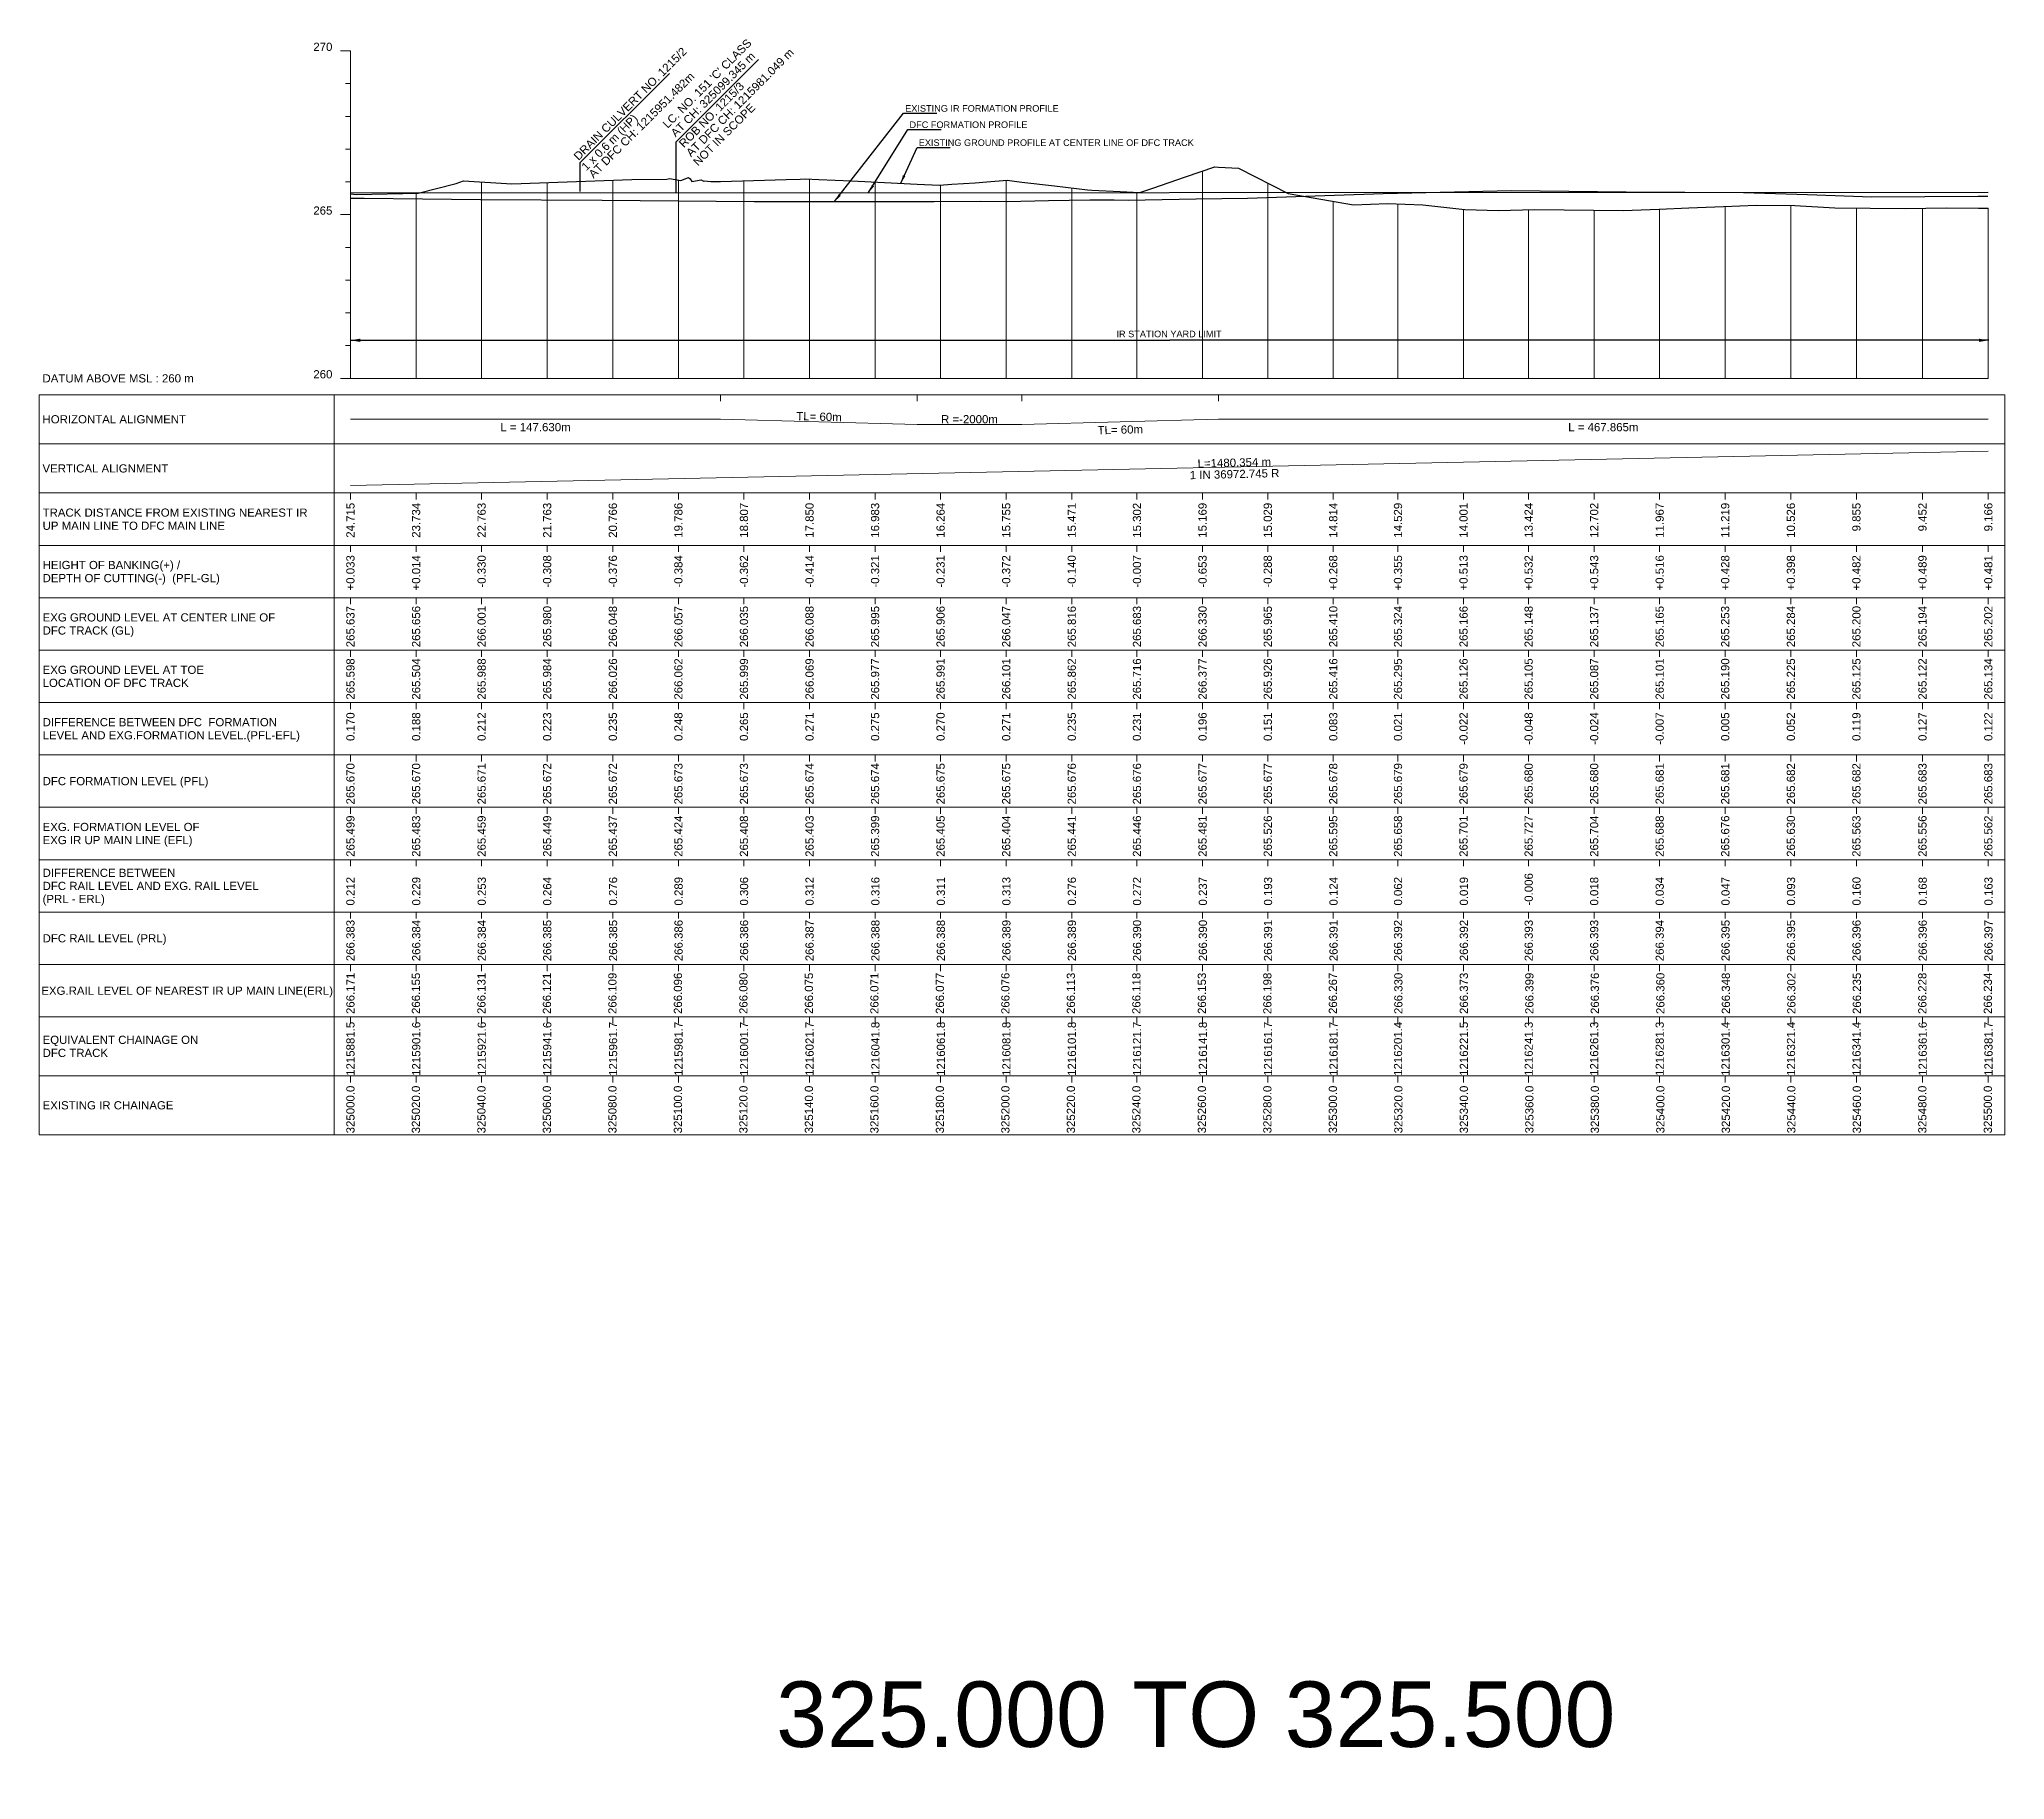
# Model space of a CAD drawing. Header units: metres. Extents: x 2905 to 23505, y -2719 to -1879.
# Drawn here: x 11905 to 12505, y -2428 to -1896 of the extents above; entities that cross this region are included whole.
import ezdxf
from ezdxf.enums import TextEntityAlignment as Align

# ---------------------------------------------------------------- set-up
doc = ezdxf.new("R2010")
doc.units = ezdxf.units.M
doc.header["$MEASUREMENT"] = 0
for name, color, linetype, lineweight in [('LS CUT FILL', 10, 'Continuous', 0), ('LS DATUM', 7, 'Continuous', 0), ('LS DATUM X', 7, 'Continuous', 0), ('LS DATUM Y', 7, 'Continuous', 0), ('LS DIFF. EXG.RL & PRO. RL', 10, 'Continuous', 0), ('LS DIFF. PFL & EFL', 10, 'Continuous', 0), ('LS EXG FL', 7, 'Continuous', 0), ('LS EXG GL', 7, 'Continuous', 0), ('LS EXG GL AT PRO TOE', 7, 'Continuous', 0), ('LS EXG IR CH', 7, 'Continuous', 0), ('LS EXG RL', 7, 'Continuous', 0), ('LS EXG. FL', 7, 'Continuous', 0), ('LS EXG. GL', 7, 'Continuous', 0), ('LS EXG. GL AT PRO. TOE', 7, 'Continuous', 0), ('LS EXG. IR CH', 7, 'Continuous', 0), ('LS EXG. RL', 7, 'Continuous', 0), ('LS FRAME', 7, 'Continuous', 0), ('LS HORIZONTAL ALIGNMENT', 10, 'Continuous', 0), ('LS PFL-EFL', 10, 'Continuous', 0), ('LS PRL-ERL', 10, 'Continuous', 0), ('LS PRO FL', 10, 'Continuous', 0), ('LS PRO. CUT & FILL', 10, 'Continuous', 0), ('LS PRO. DFCC CH', 10, 'Continuous', 0), ('LS PRO. FL', 10, 'Continuous', 0), ('LS PRO. RL', 10, 'Continuous', 0), ('LS PROFILE EXG FL', 7, 'Continuous', 25), ('LS PROFILE EXG GL', 7, 'Continuous', 30), ('LS PROFILE PRO FL', 1, 'Continuous', 30), ('LS TICKS', 7, 'Continuous', 0), ('LS TRACK CENTER', 10, 'Continuous', 0), ("LS TRACK CENTER's", 10, 'Continuous', 0), ('LS VERTICAL ALIGNMENT', 10, 'Continuous', 0), ('Profile Grid', 7, 'Continuous', 0)]:
    doc.layers.add(name, color=color, linetype=linetype, lineweight=lineweight)
for name, color, linetype in [('LS DRAIN CULVERT', 10, 'Continuous'), ("LS LC'S", 7, 'Continuous'), ('ref text', 3, 'Continuous'), ('STATION YARD LIMIT IN LS', 7, 'Continuous')]:
    doc.layers.add(name, color=color, linetype=linetype)
doc.styles.get("Standard").update_dxf_attribs({"font": 'arial.ttf'})
doc.styles.add('Style-Arial', font='arial.ttf')
doc.styles.add('StyleArial', font='arial.ttf')
doc.dimstyles.get("Standard").update_dxf_attribs({"dimtxt": 5, "dimasz": 0.18, "dimexe": 0.18, "dimexo": 0.0625, "dimgap": 0.09, "dimtad": 0, "dimtih": 1, "dimtoh": 1, "dimdec": 4, "dimzin": 0, "dimdsep": 46, "dimtxsty": 'Standard', "dimcen": 0.09, "dimadec": 0, "dimazin": 0, "dimtfac": 1, "dimtdec": 4, "dimtofl": 0, "dimtmove": 0, "dimatfit": 3, "dimfxl": 1, "dimtolj": 1, "dimtzin": 0, "dimarcsym": 0})

msp = doc.modelspace()

# ---------------------------------------------------------------- texts
at = {"layer": 'LS CUT FILL', "lineweight": 0, "style": 'Style-Arial'}
for s, p in [('+0.033', (12000, -2054)), ('+0.014', (12020.06, -2054)), ('-0.330', (12040.06, -2054)), ('-0.308', (12060.08, -2054)), ('-0.376', (12080.13, -2054)), ('-0.384', (12100.15, -2054)), ('-0.362', (12120.17, -2054)), ('-0.414', (12140.19, -2054)), ('-0.321', (12160.21, -2054)), ('-0.231', (12180.21, -2054)), ('-0.372', (12200.25, -2054)), ('-0.140', (12220.26, -2054)), ('-0.007', (12240.18, -2054)), ('-0.653', (12260.2, -2054)), ('-0.288', (12280.12, -2054)), ('+0.268', (12300.12, -2054)), ('+0.355', (12319.89, -2054)), ('+0.513', (12339.9, -2054)), ('+0.532', (12359.78, -2054)), ('+0.543', (12379.79, -2054)), ('+0.516', (12399.79, -2054)), ('+0.428', (12419.8, -2054)), ('+0.398', (12439.86, -2054)), ('+0.482', (12459.87, -2054)), ('+0.489', (12480.04, -2054)), ('+0.481', (12500.15, -2054))]:
    msp.add_text(s, height=2.5, rotation=90, dxfattribs=at).set_placement(p, align=Align.MIDDLE_RIGHT)
at = {"layer": 'LS DATUM', "color": 7, "style": 'StyleArial'}
msp.add_text('DATUM ABOVE MSL : 260 m', height=2.5, rotation=0.00003, dxfattribs=at).set_placement((11905.97, -2000), align=Align.MIDDLE_LEFT)
at = {"layer": 'LS DATUM Y', "color": 7, "lineweight": 0, "style": 'Style-Arial'}
for s, p in [('270', (11994.5, -1900)), ('270', (11994.5, -1900)), ('265', (11994.5, -1950)), ('260', (11994.5, -2000))]:
    msp.add_text(s, height=2.5, dxfattribs=at).set_placement(p, align=Align.RIGHT)
at = {"layer": 'LS DIFF. EXG.RL & PRO. RL', "color": 10, "style": 'StyleArial'}
for s, p in [('DIFFERENCE BETWEEN ', (11906, -2151)), ('DFC RAIL LEVEL AND EXG. RAIL LEVEL ', (11906, -2155)), ('(PRL - ERL)', (11906, -2159))]:
    msp.add_text(s, height=2.5, rotation=0.00003, dxfattribs=at).set_placement(p, align=Align.MIDDLE_LEFT)
at = {"layer": 'LS DIFF. PFL & EFL', "color": 10, "style": 'StyleArial'}
for s, p in [('DIFFERENCE BETWEEN DFC  FORMATION ', (11906, -2105)), ('LEVEL AND EXG.FORMATION LEVEL.(PFL-EFL)', (11906, -2109))]:
    msp.add_text(s, height=2.5, rotation=0.00003, dxfattribs=at).set_placement(p, align=Align.MIDDLE_LEFT)
at = {"layer": 'LS DRAIN CULVERT'}
for s, p in [('DRAIN CULVERT NO. 1215/2', (12069.69, -1933.62)), ('AT DFC CH: 1215951.482m', (12074.25, -1939.05)), ('1 x 0.6 m (HP)', (12072.05, -1936.76))]:
    msp.add_text(s, height=2.5, rotation=44.95988, dxfattribs=at).set_placement(p)
at = {"layer": 'LS EXG FL', "style": 'StyleArial'}
for s, p in [('EXG. FORMATION LEVEL OF', (11906, -2137)), ('EXG IR UP MAIN LINE (EFL)', (11906, -2141))]:
    msp.add_text(s, height=2.5, rotation=0.00003, dxfattribs=at).set_placement(p, align=Align.MIDDLE_LEFT)
at = {"layer": 'LS EXG GL', "lineweight": 0, "style": 'Style-Arial'}
for s, p in [('265.637', (12000, -2069.5)), ('265.656', (12020.06, -2069.5)), ('266.001', (12040.06, -2069.5)), ('265.980', (12060.08, -2069.5)), ('266.048', (12080.13, -2069.5)), ('266.057', (12100.15, -2069.5)), ('266.035', (12120.17, -2069.5)), ('266.088', (12140.19, -2069.5)), ('265.995', (12160.21, -2069.5)), ('265.906', (12180.21, -2069.5)), ('266.047', (12200.25, -2069.5)), ('265.816', (12220.26, -2069.5)), ('265.683', (12240.18, -2069.5)), ('266.330', (12260.2, -2069.5)), ('265.965', (12280.12, -2069.5)), ('265.410', (12300.12, -2069.5)), ('265.324', (12319.89, -2069.5)), ('265.166', (12339.9, -2069.5)), ('265.148', (12359.78, -2069.5)), ('265.137', (12379.79, -2069.5)), ('265.165', (12399.79, -2069.5)), ('265.253', (12419.8, -2069.5)), ('265.284', (12439.86, -2069.5)), ('265.200', (12459.87, -2069.5)), ('265.194', (12480.04, -2069.5)), ('265.202', (12500.15, -2069.5))]:
    msp.add_text(s, height=2.5, rotation=90, dxfattribs=at).set_placement(p, align=Align.MIDDLE_RIGHT)
at = {"layer": 'LS EXG GL AT PRO TOE', "color": 7, "style": 'StyleArial'}
for s, p in [('EXG GROUND LEVEL AT TOE', (11906, -2089)), ('LOCATION OF DFC TRACK', (11906, -2093))]:
    msp.add_text(s, height=2.5, rotation=0.00003, dxfattribs=at).set_placement(p, align=Align.MIDDLE_LEFT)
at = {"layer": 'LS EXG IR CH', "style": 'Style-Arial'}
for s, p in [('325000.0', (12000, -2216)), ('325020.0', (12020, -2216)), ('325040.0', (12040, -2216)), ('325060.0', (12060, -2216)), ('325080.0', (12080, -2216)), ('325100.0', (12100, -2216)), ('325120.0', (12120, -2216)), ('325140.0', (12140, -2216)), ('325160.0', (12160, -2216)), ('325180.0', (12180, -2216)), ('325200.0', (12200, -2216)), ('325220.0', (12220, -2216)), ('325240.0', (12240, -2216)), ('325260.0', (12260, -2216)), ('325280.0', (12280, -2216)), ('325300.0', (12300, -2216)), ('325320.0', (12320, -2216)), ('325340.0', (12340, -2216)), ('325360.0', (12360, -2216)), ('325380.0', (12380, -2216)), ('325400.0', (12400, -2216)), ('325420.0', (12420, -2216)), ('325440.0', (12440, -2216)), ('325460.0', (12460, -2216)), ('325480.0', (12480, -2216)), ('325500.0', (12500, -2216))]:
    msp.add_text(s, height=2.5, rotation=90, dxfattribs=at).set_placement(p, align=Align.MIDDLE_RIGHT)
at = {"layer": 'LS EXG RL', "style": 'Style-Arial'}
for s, p in [('266.171', (12000, -2181.5)), ('266.155', (12020, -2181.5)), ('266.131', (12040, -2181.5)), ('266.121', (12060, -2181.5)), ('266.109', (12080, -2181.5)), ('266.096', (12100, -2181.5)), ('266.080', (12120, -2181.5)), ('266.075', (12140, -2181.5)), ('266.071', (12160, -2181.5)), ('266.077', (12180, -2181.5)), ('266.076', (12200, -2181.5)), ('266.113', (12220, -2181.5)), ('266.118', (12240, -2181.5)), ('266.153', (12260, -2181.5)), ('266.198', (12280, -2181.5)), ('266.267', (12300, -2181.5)), ('266.330', (12320, -2181.5)), ('266.373', (12340, -2181.5)), ('266.399', (12360, -2181.5)), ('266.376', (12380, -2181.5)), ('266.360', (12400, -2181.5)), ('266.348', (12420, -2181.5)), ('266.302', (12440, -2181.5)), ('266.235', (12460, -2181.5)), ('266.228', (12480, -2181.5)), ('266.234', (12500, -2181.5))]:
    msp.add_text(s, height=2.5, rotation=90, dxfattribs=at).set_placement(p, align=Align.MIDDLE_RIGHT)
at = {"layer": 'LS EXG. FL'}
for s, p in [('265.499', (12000, -2133.5)), ('265.483', (12020.06, -2133.5)), ('265.459', (12040.06, -2133.5)), ('265.449', (12060.08, -2133.5)), ('265.437', (12080.13, -2133.5)), ('265.424', (12100.15, -2133.5)), ('265.408', (12120.17, -2133.5)), ('265.403', (12140.19, -2133.5)), ('265.399', (12160.21, -2133.5)), ('265.405', (12180.21, -2133.5)), ('265.404', (12200.25, -2133.5)), ('265.441', (12220.26, -2133.5)), ('265.446', (12240.18, -2133.5)), ('265.481', (12260.2, -2133.5)), ('265.526', (12280.12, -2133.5)), ('265.595', (12300.12, -2133.5)), ('265.658', (12319.89, -2133.5)), ('265.701', (12339.9, -2133.5)), ('265.727', (12359.78, -2133.5)), ('265.704', (12379.79, -2133.5)), ('265.688', (12399.79, -2133.5)), ('265.676', (12419.8, -2133.5)), ('265.630', (12439.86, -2133.5)), ('265.563', (12459.87, -2133.5)), ('265.556', (12480.04, -2133.5)), ('265.562', (12500.15, -2133.5))]:
    msp.add_text(s, height=2.5, rotation=90, dxfattribs=at).set_placement(p, align=Align.MIDDLE_RIGHT)
at = {"layer": 'LS EXG. GL', "color": 7, "style": 'StyleArial'}
for s, p in [('EXG GROUND LEVEL AT CENTER LINE OF ', (11906, -2073)), ('DFC TRACK (GL)', (11906, -2077))]:
    msp.add_text(s, height=2.5, rotation=0.00003, dxfattribs=at).set_placement(p, align=Align.MIDDLE_LEFT)
at = {"layer": 'LS EXG. GL AT PRO. TOE'}
for s, p in [('265.598', (12000, -2085.5)), ('265.504', (12020.06, -2085.5)), ('265.988', (12040.06, -2085.5)), ('265.984', (12060.08, -2085.5)), ('266.026', (12080.13, -2085.5)), ('266.062', (12100.15, -2085.5)), ('265.999', (12120.17, -2085.5)), ('266.069', (12140.19, -2085.5)), ('265.977', (12160.21, -2085.5)), ('265.991', (12180.21, -2085.5)), ('266.101', (12200.25, -2085.5)), ('265.862', (12220.26, -2085.5)), ('265.716', (12240.18, -2085.5)), ('266.377', (12260.2, -2085.5)), ('265.926', (12280.12, -2085.5)), ('265.416', (12300.12, -2085.5)), ('265.295', (12319.89, -2085.5)), ('265.126', (12339.9, -2085.5)), ('265.105', (12359.78, -2085.5)), ('265.087', (12379.79, -2085.5)), ('265.101', (12399.79, -2085.5)), ('265.190', (12419.8, -2085.5)), ('265.225', (12439.86, -2085.5)), ('265.125', (12459.87, -2085.5)), ('265.122', (12480.04, -2085.5)), ('265.134', (12500.15, -2085.5))]:
    msp.add_text(s, height=2.5, rotation=90, dxfattribs=at).set_placement(p, align=Align.MIDDLE_RIGHT)
at = {"layer": 'LS EXG. IR CH', "style": 'StyleArial'}
msp.add_text('EXISTING IR CHAINAGE', height=2.5, rotation=0.00003, dxfattribs=at).set_placement((11906, -2222), align=Align.MIDDLE_LEFT)
at = {"layer": 'LS EXG. RL', "style": 'StyleArial'}
msp.add_text('EXG.RAIL LEVEL OF NEAREST IR UP MAIN LINE(ERL)', height=2.5, rotation=0.00003, dxfattribs=at).set_placement((11905.61, -2187), align=Align.MIDDLE_LEFT)
at = {"layer": 'LS HORIZONTAL ALIGNMENT', "style": 'StyleArial'}
msp.add_text('HORIZONTAL ALIGNMENT', height=2.5, rotation=0.00003, dxfattribs=at).set_placement((11905.97, -2012.5), align=Align.MIDDLE_LEFT)
at = {"layer": 'LS HORIZONTAL ALIGNMENT', "lineweight": 0, "char_height": 2.5, "attachment_point": 5, "line_spacing_factor": 0.6, "style": 'Style-Arial'}
for insert, rotation in [((12143.09, -2011.7), 358.49633), ((12235.08, -2015.7), 1.50367)]:
    msp.add_mtext('TL= 60m', dxfattribs=dict(at, insert=insert, rotation=rotation))
for s, insert in [('L = 147.630m', (12056.52, -2014.92)), ('R =-2000m', (12189.03, -2012.49)), ('L = 467.865m', (12382.59, -2014.92))]:
    msp.add_mtext(s, dxfattribs=dict(at, insert=insert))
at = {"layer": "LS LC'S", "lineweight": 13, "style": 'Style-Arial'}
for s, p in [("LC. NO. 151 'C' CLASS", (12096.87, -1923.83)), ('AT CH: 325099.345 m', (12099.32, -1926.49))]:
    msp.add_text(s, height=2.5, rotation=45.13301, dxfattribs=at).set_placement(p)
at = {"layer": "LS LC'S", "color": 10, "lineweight": 13, "style": 'Style-Arial'}
for s, p in [('AT DFC CH: 1215981.049 m', (12104.01, -1932.52)), ('ROB NO. 1215/3', (12101.83, -1929.74))]:
    msp.add_text(s, height=2.5, rotation=45.13301, dxfattribs=at).set_placement(p)
at = {"layer": "LS LC'S", "color": 5, "lineweight": 13, "style": 'Style-Arial'}
msp.add_text('NOT IN SCOPE', height=2.5, rotation=45.13301, dxfattribs=at).set_placement((12106.18, -1935.31))
at = {"layer": 'LS PFL-EFL'}
for s, p in [('0.170', (12000, -2102)), ('0.188', (12020.06, -2102)), ('0.212', (12040.06, -2102)), ('0.223', (12060.08, -2102)), ('0.235', (12080.13, -2102)), ('0.248', (12100.15, -2102)), ('0.265', (12120.17, -2102)), ('0.271', (12140.19, -2102)), ('0.275', (12160.21, -2102)), ('0.270', (12180.21, -2102)), ('0.271', (12200.25, -2102)), ('0.235', (12220.26, -2102)), ('0.231', (12240.18, -2102)), ('0.196', (12260.2, -2102)), ('0.151', (12280.12, -2102)), ('0.083', (12300.12, -2102)), ('0.021', (12319.89, -2102)), ('-0.022', (12339.9, -2102)), ('-0.048', (12359.78, -2102)), ('-0.024', (12379.79, -2102)), ('-0.007', (12399.79, -2102)), ('0.005', (12419.8, -2102)), ('0.052', (12439.86, -2102)), ('0.119', (12459.87, -2102)), ('0.127', (12480.04, -2102)), ('0.122', (12500.15, -2102))]:
    msp.add_text(s, height=2.5, rotation=90, dxfattribs=at).set_placement(p, align=Align.MIDDLE_RIGHT)
at = {"layer": 'LS PRL-ERL'}
for s, p in [('0.212', (12001.25, -2161)), ('0.229', (12021.35, -2161)), ('0.253', (12041.35, -2161)), ('0.264', (12061.35, -2161)), ('0.276', (12081.45, -2161)), ('0.289', (12101.45, -2161)), ('0.306', (12121.45, -2161)), ('0.312', (12141.45, -2161)), ('0.316', (12161.55, -2161)), ('0.311', (12181.55, -2161)), ('0.313', (12201.55, -2161)), ('0.276', (12221.55, -2161)), ('0.272', (12241.45, -2161)), ('0.237', (12261.55, -2161)), ('0.193', (12281.45, -2161)), ('0.124', (12301.45, -2161)), ('0.062', (12321.15, -2161)), ('0.019', (12341.25, -2161)), ('-0.006', (12361.05, -2161)), ('0.018', (12381.05, -2161)), ('0.034', (12401.05, -2161)), ('0.047', (12421.15, -2161)), ('0.093', (12441.15, -2161)), ('0.160', (12461.15, -2161)), ('0.168', (12481.35, -2161)), ('0.163', (12501.45, -2161))]:
    msp.add_text(s, height=2.5, rotation=90, dxfattribs=at).set_placement(p)
at = {"layer": 'LS PRO FL', "lineweight": 0, "style": 'Style-Arial'}
for s, p in [('265.670', (12000, -2117.5)), ('265.670', (12020.06, -2117.5)), ('265.671', (12040.06, -2117.5)), ('265.672', (12060.08, -2117.5)), ('265.672', (12080.13, -2117.5)), ('265.673', (12100.15, -2117.5)), ('265.673', (12120.17, -2117.5)), ('265.674', (12140.19, -2117.5)), ('265.674', (12160.21, -2117.5)), ('265.675', (12180.21, -2117.5)), ('265.675', (12200.25, -2117.5)), ('265.676', (12220.26, -2117.5)), ('265.676', (12240.18, -2117.5)), ('265.677', (12260.2, -2117.5)), ('265.677', (12280.12, -2117.5)), ('265.678', (12300.12, -2117.5)), ('265.679', (12319.89, -2117.5)), ('265.679', (12339.9, -2117.5)), ('265.680', (12359.78, -2117.5)), ('265.680', (12379.79, -2117.5)), ('265.681', (12399.79, -2117.5)), ('265.681', (12419.8, -2117.5)), ('265.682', (12439.86, -2117.5)), ('265.682', (12459.87, -2117.5)), ('265.683', (12480.04, -2117.5)), ('265.683', (12500.15, -2117.5))]:
    msp.add_text(s, height=2.5, rotation=90, dxfattribs=at).set_placement(p, align=Align.MIDDLE_RIGHT)
at = {"layer": 'LS PRO. CUT & FILL', "color": 10, "style": 'StyleArial'}
for s, p in [('HEIGHT OF BANKING(+) /', (11906, -2057)), ('DEPTH OF CUTTING(-)  (PFL-GL)', (11906, -2061))]:
    msp.add_text(s, height=2.5, rotation=0.00003, dxfattribs=at).set_placement(p, align=Align.MIDDLE_LEFT)
at = {"layer": 'LS PRO. DFCC CH', "color": 10, "style": 'Style-Arial'}
for s, p in [('EQUIVALENT CHAINAGE ON ', (11906, -2202)), ('DFC TRACK', (11906, -2206))]:
    msp.add_text(s, height=2.5, rotation=0.00003, dxfattribs=at).set_placement(p, align=Align.MIDDLE_LEFT)
at = {"layer": 'LS PRO. FL', "color": 10, "style": 'StyleArial'}
msp.add_text('DFC FORMATION LEVEL (PFL) ', height=2.5, rotation=0.00003, dxfattribs=at).set_placement((11906, -2123), align=Align.MIDDLE_LEFT)
at = {"layer": 'LS PRO. RL'}
for s, p in [('266.383', (12001.25, -2178)), ('266.384', (12021.35, -2178)), ('266.384', (12041.35, -2178)), ('266.385', (12061.35, -2178)), ('266.385', (12081.45, -2178)), ('266.386', (12101.45, -2178)), ('266.386', (12121.45, -2178)), ('266.387', (12141.45, -2178)), ('266.388', (12161.55, -2178)), ('266.388', (12181.55, -2178)), ('266.389', (12201.55, -2178)), ('266.389', (12221.55, -2178)), ('266.390', (12241.45, -2178)), ('266.390', (12261.55, -2178)), ('266.391', (12281.45, -2178)), ('266.391', (12301.45, -2178)), ('266.392', (12321.15, -2178)), ('266.392', (12341.25, -2178)), ('266.393', (12361.05, -2178)), ('266.393', (12381.05, -2178)), ('266.394', (12401.05, -2178)), ('266.395', (12421.15, -2178)), ('266.395', (12441.15, -2178)), ('266.396', (12461.15, -2178)), ('266.396', (12481.35, -2178)), ('266.397', (12501.45, -2178)), ('1215881.5', (12001.25, -2213)), ('1215901.6', (12021.35, -2213)), ('1215921.6', (12041.35, -2213)), ('1215941.6', (12061.35, -2213)), ('1215961.7', (12081.45, -2213)), ('1215981.7', (12101.45, -2213)), ('1216001.7', (12121.45, -2213)), ('1216021.7', (12141.45, -2213)), ('1216041.8', (12161.55, -2213)), ('1216061.8', (12181.55, -2213)), ('1216081.8', (12201.55, -2213)), ('1216101.8', (12221.55, -2213)), ('1216121.7', (12241.45, -2213)), ('1216141.8', (12261.55, -2213)), ('1216161.7', (12281.45, -2213)), ('1216181.7', (12301.45, -2213)), ('1216201.4', (12321.15, -2213)), ('1216221.5', (12341.25, -2213)), ('1216241.3', (12361.05, -2213)), ('1216261.3', (12381.05, -2213)), ('1216281.3', (12401.05, -2213)), ('1216301.4', (12421.15, -2213)), ('1216321.4', (12441.15, -2213)), ('1216341.4', (12461.15, -2213)), ('1216361.6', (12481.35, -2213)), ('1216381.7', (12501.45, -2213))]:
    msp.add_text(s, height=2.5, rotation=90, dxfattribs=at).set_placement(p)
at = {"layer": 'LS PRO. RL', "color": 10, "style": 'StyleArial'}
msp.add_text('DFC RAIL LEVEL (PRL)', height=2.5, rotation=0.00003, dxfattribs=at).set_placement((11906, -2171), align=Align.MIDDLE_LEFT)
at = {"layer": 'LS PROFILE EXG FL', "color": 7, "linetype": 'Continuous', "lineweight": 0, "style": 'Style-Arial'}
msp.add_text('EXISTING IR FORMATION PROFILE', height=2, dxfattribs=at).set_placement((12169.4, -1918.56))
at = {"layer": 'LS PROFILE EXG GL', "color": 7, "lineweight": 0, "style": 'Style-Arial'}
msp.add_text('EXISTING GROUND PROFILE AT CENTER LINE OF DFC TRACK', height=2, dxfattribs=at).set_placement((12173.55, -1929.02, 0))
at = {"layer": 'LS PROFILE PRO FL', "style": 'Style-Arial'}
msp.add_text(' DFC FORMATION PROFILE', height=2, dxfattribs=at).set_placement((12169.95, -1923.54, 0))
at = {"layer": 'LS TRACK CENTER'}
for s, p in [('24.715', (12000, -2038)), ('23.734', (12020.06, -2038)), ('22.763', (12040.06, -2038)), ('21.763', (12060.08, -2038)), ('20.766', (12080.13, -2038)), ('19.786', (12100.15, -2038)), ('18.807', (12120.17, -2038)), ('17.850', (12140.19, -2038)), ('16.983', (12160.21, -2038)), ('16.264', (12180.21, -2038)), ('15.755', (12200.25, -2038)), ('15.471', (12220.26, -2038)), ('15.302', (12240.18, -2038)), ('15.169', (12260.2, -2038)), ('15.029', (12280.12, -2038)), ('14.814', (12300.12, -2038)), ('14.529', (12319.89, -2038)), ('14.001', (12339.9, -2038)), ('13.424', (12359.78, -2038)), ('12.702', (12379.79, -2038)), ('11.967', (12399.79, -2038)), ('11.219', (12419.8, -2038)), ('10.526', (12439.86, -2038)), ('9.855', (12459.87, -2038)), ('9.452', (12480.04, -2038)), ('9.166', (12500.15, -2038))]:
    msp.add_text(s, height=2.5, rotation=90, dxfattribs=at).set_placement(p, align=Align.MIDDLE_RIGHT)
at = {"layer": "LS TRACK CENTER's", "color": 10, "style": 'StyleArial'}
for s, p in [('TRACK DISTANCE FROM EXISTING NEAREST IR ', (11906, -2041)), ('UP MAIN LINE TO DFC MAIN LINE', (11906, -2045))]:
    msp.add_text(s, height=2.5, rotation=0.00003, dxfattribs=at).set_placement(p, align=Align.MIDDLE_LEFT)
at = {"layer": 'LS VERTICAL ALIGNMENT', "style": 'StyleArial'}
msp.add_text('VERTICAL ALIGNMENT', height=2.5, rotation=0.00003, dxfattribs=at).set_placement((11905.97, -2027.5), align=Align.MIDDLE_LEFT)
at = {"layer": 'LS VERTICAL ALIGNMENT', "lineweight": 0, "insert": (12269.94, -2027.5), "char_height": 2.5, "attachment_point": 5, "rotation": 1.36173, "line_spacing_factor": 0.84, "style": 'Style-Arial'}
msp.add_mtext('L=1480.354 m\\P1 IN 36972.745 R', dxfattribs=at)
at = {"layer": 'ref text', "color": 3, "insert": (12130, -2418.23), "char_height": 20, "width": 256.3165, "attachment_point": 7, "bg_fill": 3, "box_fill_scale": 1.5, "bg_fill_color": 256, "bg_fill_transparency": 0}
msp.add_mtext('325.000 TO 325.500', dxfattribs=at)
at = {"layer": 'STATION YARD LIMIT IN LS', "lineweight": 15, "insert": (12249.99, -1986.46), "char_height": 2, "width": 33.6298, "attachment_point": 5, "rotation": 0.00003, "line_spacing_factor": 0.84, "style": 'Style-Arial'}
msp.add_mtext('IR STATION YARD LIMIT', dxfattribs=at)

# ---------------------------------------------------------------- linework, layer by layer
at = {"layer": 'LS DATUM X', "color": 7, "linetype": 'Continuous', "lineweight": 0}
msp.add_line((12000, -2000), (12500.15, -2000), dxfattribs=at)
at = {"layer": 'LS DATUM Y', "color": 7, "linetype": 'Continuous', "lineweight": 0}
for p, q in [((11997, -1900), (12000, -1900)), ((11997, -1900), (12000, -1900)), ((12000, -2000), (12000, -1900)), ((11998.5, -1910), (12000, -1910)), ((11998.5, -1920), (12000, -1920)), ((11998.5, -1930), (12000, -1930)), ((11998.5, -1940), (12000, -1940)), ((11997, -1950), (12000, -1950)), ((11998.5, -1960), (12000, -1960)), ((11998.5, -1970), (12000, -1970)), ((11998.5, -1980), (12000, -1980)), ((11998.5, -1990), (12000, -1990)), ((11997, -2000), (12000, -2000))]:
    msp.add_line(p, q, dxfattribs=at)
at = {"layer": 'LS DRAIN CULVERT'}
msp.add_lwpolyline([(12097.41, -1906.89), (12070.08, -1934.22), (12070.08, -1942.95)], dxfattribs=at)
at = {"layer": 'LS FRAME'}
for points in [[(11995, -2231), (11905, -2231), (11905, -2005)], [(11905, -2005), (11995, -2005)], [(11995, -2020), (11905, -2020)], [(11995, -2035), (11905, -2035)], [(11995, -2051), (11905, -2051)], [(11905, -2051), (11995, -2051)], [(11995, -2067), (11905, -2067)], [(11905, -2067), (11995, -2067)], [(11995, -2083), (11905, -2083)], [(11905, -2083), (11995, -2083)], [(11995, -2099), (11905, -2099)], [(11995, -2115), (11905, -2115)], [(11905, -2115), (11995, -2115)], [(11995, -2131), (11905, -2131)], [(11905, -2131), (11995, -2131)], [(11995, -2147), (11905, -2147)], [(11905, -2147), (11995, -2147)], [(11995, -2163), (11905, -2163)], [(11905, -2163), (11995, -2163)], [(11995, -2179), (11905, -2179)], [(11995, -2195), (11905, -2195)], [(11995, -2213), (11905, -2213)]]:
    msp.add_lwpolyline(points, dxfattribs=at)
at = {"layer": 'LS FRAME', "color": 7, "linetype": 'Continuous', "lineweight": 0, "flags": 128}
for points in [[(11995, -2020), (12505.15, -2020), (12505.15, -2005), (11995, -2005), (11995, -2020)], [(11995, -2035), (12505.15, -2035), (12505.15, -2020), (11995, -2020), (11995, -2035)], [(11995, -2051), (12505.15, -2051), (12505.15, -2035), (11995, -2035), (11995, -2051)], [(11995, -2067), (12505.15, -2067), (12505.15, -2051), (11995, -2051), (11995, -2067)], [(11995, -2083), (12505.15, -2083), (12505.15, -2067), (11995, -2067), (11995, -2083)], [(11995, -2099), (12505.15, -2099), (12505.15, -2083), (11995, -2083), (11995, -2099)], [(11995, -2115), (12505.15, -2115), (12505.15, -2099), (11995, -2099), (11995, -2115)], [(11995, -2131), (12505.15, -2131), (12505.15, -2115), (11995, -2115), (11995, -2131)], [(11995, -2147), (12505.15, -2147), (12505.15, -2131), (11995, -2131), (11995, -2147)], [(11995, -2163), (12505.15, -2163), (12505.15, -2147), (11995, -2147), (11995, -2163)], [(11995, -2179), (12505.15, -2179), (12505.15, -2163), (11995, -2163), (11995, -2179)], [(11995, -2195), (12505.15, -2195), (12505.15, -2179), (11995, -2179), (11995, -2195)], [(11995, -2213), (12505.15, -2213), (12505.15, -2195), (11995, -2195), (11995, -2213)], [(11995, -2231), (12505.15, -2231), (12505.15, -2213), (11995, -2213), (11995, -2231)]]:
    msp.add_lwpolyline(points, close=True, dxfattribs=at)
at = {"layer": 'LS FRAME', "color": 7, "linetype": 'Continuous', "lineweight": 0}
msp.add_3dface([(11995, -2099), (11915, -2099), (11915, -2099)], dxfattribs=at)
at = {"layer": 'LS HORIZONTAL ALIGNMENT', "lineweight": 0, "flags": 128}
msp.add_lwpolyline([(12000, -2012.5), (12113.04, -2012.5), (12113.04, -2012.5), (12173.04, -2014.08), (12173.04, -2014.08), (12205.03, -2014.08), (12205.03, -2014.08), (12265.03, -2012.5), (12265.03, -2012.5), (12500.15, -2012.5)], dxfattribs=at)
at = {"layer": "LS LC'S"}
msp.add_lwpolyline([(12099.47, -1943.27), (12099.47, -1927.75), (12124.64, -1902.59)], dxfattribs=at)
at = {"layer": 'LS PROFILE EXG FL'}
msp.add_lwpolyline([(12000, -1945.01), (12004.24, -1944.98), (12021.97, -1945.2), (12039.7, -1945.41), (12076.9, -1945.61), (12100.09, -1945.76), (12123.28, -1945.95), (12143.66, -1945.98), (12164.07, -1946.02), (12178.25, -1945.96), (12192.43, -1945.9), (12200.52, -1945.97), (12213.18, -1945.71), (12225.83, -1945.5), (12233.21, -1945.5), (12237.67, -1945.59), (12242.64, -1945.49), (12258.27, -1945.22), (12273.9, -1944.95), (12294.6, -1944.24), (12315.32, -1943.53), (12354.56, -1942.67), (12372.08, -1942.87), (12389.6, -1943.08), (12407.48, -1943.16), (12425.35, -1943.28), (12444.97, -1943.84), (12464.59, -1944.53), (12480.81, -1944.44), (12497.03, -1944.35), (12500, -1944.38)], dxfattribs=at)
at = {"layer": 'LS PROFILE EXG GL', "flags": 128}
msp.add_lwpolyline([(12000, -1943.63), (12001.82, -1943.86), (12020.66, -1943.42), (12032.28, -1940.47), (12034.52, -1939.64), (12049.32, -1940.57), (12085.91, -1939.32), (12096.64, -1939.15), (12097.45, -1938.99), (12100.85, -1939.55), (12103.22, -1938.68), (12103.71, -1939.12), (12104.27, -1939.93), (12107.15, -1939.42), (12107.82, -1939.77), (12108.07, -1939.73), (12110.02, -1939.89), (12111.59, -1939.88), (12113.04, -1939.84), (12123.04, -1939.57), (12133.04, -1939.3), (12137.36, -1939.19), (12138.88, -1939.06), (12143.04, -1939.26), (12153.04, -1939.72), (12163.04, -1940.18), (12173.04, -1940.65), (12179.85, -1940.97), (12183.7, -1940.72), (12190.75, -1940.27), (12194.37, -1939.99), (12200.52, -1939.51), (12205.03, -1940.05), (12215.03, -1941.23), (12225.03, -1942.41), (12226.4, -1942.57), (12235.03, -1942.95), (12241.1, -1943.21), (12245.03, -1941.87), (12255.03, -1938.46), (12263.97, -1935.41), (12265.03, -1935.47), (12271.21, -1935.8), (12286.39, -1943.56), (12306.35, -1946.96), (12316.72, -1946.64), (12327.45, -1947.06), (12340.35, -1948.39), (12350.55, -1948.78), (12361.54, -1948.47), (12388.69, -1948.7), (12399.62, -1948.36), (12408.69, -1947.96), (12419.3, -1947.49), (12429.22, -1947.09), (12441.07, -1947.17), (12453.33, -1947.93), (12474.87, -1948.15), (12487.29, -1947.94), (12497.19, -1948), (12500.15, -1947.98)], dxfattribs=at)
at = {"layer": 'LS PROFILE PRO FL'}
msp.add_line((12000, -1943.3), (12500.15, -1943.17), dxfattribs=at)
at = {"layer": 'LS TICKS', "color": 7, "linetype": 'Continuous', "lineweight": 0, "flags": 128}
for points in [[(12113.04, -2007), (12113.04, -2005)], [(12173.04, -2007), (12173.04, -2005)], [(12205.03, -2007), (12205.03, -2005)], [(12265.03, -2007), (12265.03, -2005)], [(12000, -2037), (12000, -2035)], [(12020.06, -2037), (12020.06, -2035)], [(12040.06, -2037), (12040.06, -2035)], [(12060.08, -2037), (12060.08, -2035)], [(12080.13, -2037), (12080.13, -2035)], [(12100.15, -2037), (12100.15, -2035)], [(12120.17, -2037), (12120.17, -2035)], [(12140.19, -2037), (12140.19, -2035)], [(12160.21, -2037), (12160.21, -2035)], [(12180.21, -2037), (12180.21, -2035)], [(12200.25, -2037), (12200.25, -2035)], [(12220.26, -2037), (12220.26, -2035)], [(12240.18, -2037), (12240.18, -2035)], [(12260.2, -2037), (12260.2, -2035)], [(12280.12, -2037), (12280.12, -2035)], [(12300.12, -2037), (12300.12, -2035)], [(12319.89, -2037), (12319.89, -2035)], [(12339.9, -2037), (12339.9, -2035)], [(12359.78, -2037), (12359.78, -2035)], [(12379.79, -2037), (12379.79, -2035)], [(12399.79, -2037), (12399.79, -2035)], [(12419.8, -2037), (12419.8, -2035)], [(12439.86, -2037), (12439.86, -2035)], [(12459.87, -2037), (12459.87, -2035)], [(12480.04, -2037), (12480.04, -2035)], [(12500.15, -2037), (12500.15, -2035)], [(12000, -2053), (12000, -2051)], [(12020.06, -2053), (12020.06, -2051)], [(12040.06, -2053), (12040.06, -2051)], [(12060.08, -2053), (12060.08, -2051)], [(12080.13, -2053), (12080.13, -2051)], [(12100.15, -2053), (12100.15, -2051)], [(12120.17, -2053), (12120.17, -2051)], [(12140.19, -2053), (12140.19, -2051)], [(12160.21, -2053), (12160.21, -2051)], [(12180.21, -2053), (12180.21, -2051)], [(12200.25, -2053), (12200.25, -2051)], [(12220.26, -2053), (12220.26, -2051)], [(12240.18, -2053), (12240.18, -2051)], [(12260.2, -2053), (12260.2, -2051)], [(12280.12, -2053), (12280.12, -2051)], [(12300.12, -2053), (12300.12, -2051)], [(12319.89, -2053), (12319.89, -2051)], [(12339.9, -2053), (12339.9, -2051)], [(12359.78, -2053), (12359.78, -2051)], [(12379.79, -2053), (12379.79, -2051)], [(12399.79, -2053), (12399.79, -2051)], [(12419.8, -2053), (12419.8, -2051)], [(12439.86, -2053), (12439.86, -2051)], [(12459.87, -2053), (12459.87, -2051)], [(12480.04, -2053), (12480.04, -2051)], [(12500.15, -2053), (12500.15, -2051)], [(12000, -2069), (12000, -2067)], [(12020.06, -2069), (12020.06, -2067)], [(12040.06, -2069), (12040.06, -2067)], [(12060.08, -2069), (12060.08, -2067)], [(12080.13, -2069), (12080.13, -2067)], [(12100.15, -2069), (12100.15, -2067)], [(12120.17, -2069), (12120.17, -2067)], [(12140.19, -2069), (12140.19, -2067)], [(12160.21, -2069), (12160.21, -2067)], [(12180.21, -2069), (12180.21, -2067)], [(12200.25, -2069), (12200.25, -2067)], [(12220.26, -2069), (12220.26, -2067)], [(12240.18, -2069), (12240.18, -2067)], [(12260.2, -2069), (12260.2, -2067)], [(12280.12, -2069), (12280.12, -2067)], [(12300.12, -2069), (12300.12, -2067)], [(12319.89, -2069), (12319.89, -2067)], [(12339.9, -2069), (12339.9, -2067)], [(12359.78, -2069), (12359.78, -2067)], [(12379.79, -2069), (12379.79, -2067)], [(12399.79, -2069), (12399.79, -2067)], [(12419.8, -2069), (12419.8, -2067)], [(12439.86, -2069), (12439.86, -2067)], [(12459.87, -2069), (12459.87, -2067)], [(12480.04, -2069), (12480.04, -2067)], [(12500.15, -2069), (12500.15, -2067)], [(12000, -2085), (12000, -2083)], [(12020.06, -2085), (12020.06, -2083)], [(12040.06, -2085), (12040.06, -2083)], [(12060.08, -2085), (12060.08, -2083)], [(12080.13, -2085), (12080.13, -2083)], [(12100.15, -2085), (12100.15, -2083)], [(12120.17, -2085), (12120.17, -2083)], [(12140.19, -2085), (12140.19, -2083)], [(12160.21, -2085), (12160.21, -2083)], [(12180.21, -2085), (12180.21, -2083)], [(12200.25, -2085), (12200.25, -2083)], [(12220.26, -2085), (12220.26, -2083)], [(12240.18, -2085), (12240.18, -2083)], [(12260.2, -2085), (12260.2, -2083)], [(12280.12, -2085), (12280.12, -2083)], [(12300.12, -2085), (12300.12, -2083)], [(12319.89, -2085), (12319.89, -2083)], [(12339.9, -2085), (12339.9, -2083)], [(12359.78, -2085), (12359.78, -2083)], [(12379.79, -2085), (12379.79, -2083)], [(12399.79, -2085), (12399.79, -2083)], [(12419.8, -2085), (12419.8, -2083)], [(12439.86, -2085), (12439.86, -2083)], [(12459.87, -2085), (12459.87, -2083)], [(12480.04, -2085), (12480.04, -2083)], [(12500.15, -2085), (12500.15, -2083)], [(12000, -2101), (12000, -2099)], [(12020.06, -2101), (12020.06, -2099)], [(12040.06, -2101), (12040.06, -2099)], [(12060.08, -2101), (12060.08, -2099)], [(12080.13, -2101), (12080.13, -2099)], [(12100.15, -2101), (12100.15, -2099)], [(12120.17, -2101), (12120.17, -2099)], [(12140.19, -2101), (12140.19, -2099)], [(12160.21, -2101), (12160.21, -2099)], [(12180.21, -2101), (12180.21, -2099)], [(12200.25, -2101), (12200.25, -2099)], [(12220.26, -2101), (12220.26, -2099)], [(12240.18, -2101), (12240.18, -2099)], [(12260.2, -2101), (12260.2, -2099)], [(12280.12, -2101), (12280.12, -2099)], [(12300.12, -2101), (12300.12, -2099)], [(12319.89, -2101), (12319.89, -2099)], [(12339.9, -2101), (12339.9, -2099)], [(12359.78, -2101), (12359.78, -2099)], [(12379.79, -2101), (12379.79, -2099)], [(12399.79, -2101), (12399.79, -2099)], [(12419.8, -2101), (12419.8, -2099)], [(12439.86, -2101), (12439.86, -2099)], [(12459.87, -2101), (12459.87, -2099)], [(12480.04, -2101), (12480.04, -2099)], [(12500.15, -2101), (12500.15, -2099)], [(12000, -2117), (12000, -2115)], [(12020.06, -2117), (12020.06, -2115)], [(12040.06, -2117), (12040.06, -2115)], [(12060.08, -2117), (12060.08, -2115)], [(12080.13, -2117), (12080.13, -2115)], [(12100.15, -2117), (12100.15, -2115)], [(12120.17, -2117), (12120.17, -2115)], [(12140.19, -2117), (12140.19, -2115)], [(12160.21, -2117), (12160.21, -2115)], [(12180.21, -2117), (12180.21, -2115)], [(12200.25, -2117), (12200.25, -2115)], [(12220.26, -2117), (12220.26, -2115)], [(12240.18, -2117), (12240.18, -2115)], [(12260.2, -2117), (12260.2, -2115)], [(12280.12, -2117), (12280.12, -2115)], [(12300.12, -2117), (12300.12, -2115)], [(12319.89, -2117), (12319.89, -2115)], [(12339.9, -2117), (12339.9, -2115)], [(12359.78, -2117), (12359.78, -2115)], [(12379.79, -2117), (12379.79, -2115)], [(12399.79, -2117), (12399.79, -2115)], [(12419.8, -2117), (12419.8, -2115)], [(12439.86, -2117), (12439.86, -2115)], [(12459.87, -2117), (12459.87, -2115)], [(12480.04, -2117), (12480.04, -2115)], [(12500.15, -2117), (12500.15, -2115)], [(12000, -2133), (12000, -2131)], [(12020.06, -2133), (12020.06, -2131)], [(12040.06, -2133), (12040.06, -2131)], [(12060.08, -2133), (12060.08, -2131)], [(12080.13, -2133), (12080.13, -2131)], [(12100.15, -2133), (12100.15, -2131)], [(12120.17, -2133), (12120.17, -2131)], [(12140.19, -2133), (12140.19, -2131)], [(12160.21, -2133), (12160.21, -2131)], [(12180.21, -2133), (12180.21, -2131)], [(12200.25, -2133), (12200.25, -2131)], [(12220.26, -2133), (12220.26, -2131)], [(12240.18, -2133), (12240.18, -2131)], [(12260.2, -2133), (12260.2, -2131)], [(12280.12, -2133), (12280.12, -2131)], [(12300.12, -2133), (12300.12, -2131)], [(12319.89, -2133), (12319.89, -2131)], [(12339.9, -2133), (12339.9, -2131)], [(12359.78, -2133), (12359.78, -2131)], [(12379.79, -2133), (12379.79, -2131)], [(12399.79, -2133), (12399.79, -2131)], [(12419.8, -2133), (12419.8, -2131)], [(12439.86, -2133), (12439.86, -2131)], [(12459.87, -2133), (12459.87, -2131)], [(12480.04, -2133), (12480.04, -2131)], [(12500.15, -2133), (12500.15, -2131)], [(12000, -2149), (12000, -2147)], [(12020.06, -2149), (12020.06, -2147)], [(12040.06, -2149), (12040.06, -2147)], [(12060.08, -2149), (12060.08, -2147)], [(12080.13, -2149), (12080.13, -2147)], [(12100.15, -2149), (12100.15, -2147)], [(12120.17, -2149), (12120.17, -2147)], [(12140.19, -2149), (12140.19, -2147)], [(12160.21, -2149), (12160.21, -2147)], [(12180.21, -2149), (12180.21, -2147)], [(12200.25, -2149), (12200.25, -2147)], [(12220.26, -2149), (12220.26, -2147)], [(12240.18, -2149), (12240.18, -2147)], [(12260.2, -2149), (12260.2, -2147)], [(12280.12, -2149), (12280.12, -2147)], [(12300.12, -2149), (12300.12, -2147)], [(12319.89, -2149), (12319.89, -2147)], [(12339.9, -2149), (12339.9, -2147)], [(12359.78, -2149), (12359.78, -2147)], [(12379.79, -2149), (12379.79, -2147)], [(12399.79, -2149), (12399.79, -2147)], [(12419.8, -2149), (12419.8, -2147)], [(12439.86, -2149), (12439.86, -2147)], [(12459.87, -2149), (12459.87, -2147)], [(12480.04, -2149), (12480.04, -2147)], [(12500.15, -2149), (12500.15, -2147)], [(12000, -2165), (12000, -2163)], [(12020.06, -2165), (12020.06, -2163)], [(12040.06, -2165), (12040.06, -2163)], [(12060.08, -2165), (12060.08, -2163)], [(12080.13, -2165), (12080.13, -2163)], [(12100.15, -2165), (12100.15, -2163)], [(12120.17, -2165), (12120.17, -2163)], [(12140.19, -2165), (12140.19, -2163)], [(12160.21, -2165), (12160.21, -2163)], [(12180.21, -2165), (12180.21, -2163)], [(12200.25, -2165), (12200.25, -2163)], [(12220.26, -2165), (12220.26, -2163)], [(12240.18, -2165), (12240.18, -2163)], [(12260.2, -2165), (12260.2, -2163)], [(12280.12, -2165), (12280.12, -2163)], [(12300.12, -2165), (12300.12, -2163)], [(12319.89, -2165), (12319.89, -2163)], [(12339.9, -2165), (12339.9, -2163)], [(12359.78, -2165), (12359.78, -2163)], [(12379.79, -2165), (12379.79, -2163)], [(12399.79, -2165), (12399.79, -2163)], [(12419.8, -2165), (12419.8, -2163)], [(12439.86, -2165), (12439.86, -2163)], [(12459.87, -2165), (12459.87, -2163)], [(12480.04, -2165), (12480.04, -2163)], [(12500.15, -2165), (12500.15, -2163)], [(12000, -2181), (12000, -2179)], [(12020.06, -2181), (12020.06, -2179)], [(12040.06, -2181), (12040.06, -2179)], [(12060.08, -2181), (12060.08, -2179)], [(12080.13, -2181), (12080.13, -2179)], [(12100.15, -2181), (12100.15, -2179)], [(12120.17, -2181), (12120.17, -2179)], [(12140.19, -2181), (12140.19, -2179)], [(12160.21, -2181), (12160.21, -2179)], [(12180.21, -2181), (12180.21, -2179)], [(12200.25, -2181), (12200.25, -2179)], [(12220.26, -2181), (12220.26, -2179)], [(12240.18, -2181), (12240.18, -2179)], [(12260.2, -2181), (12260.2, -2179)], [(12280.12, -2181), (12280.12, -2179)], [(12300.12, -2181), (12300.12, -2179)], [(12319.89, -2181), (12319.89, -2179)], [(12339.9, -2181), (12339.9, -2179)], [(12359.78, -2181), (12359.78, -2179)], [(12379.79, -2181), (12379.79, -2179)], [(12399.79, -2181), (12399.79, -2179)], [(12419.8, -2181), (12419.8, -2179)], [(12439.86, -2181), (12439.86, -2179)], [(12459.87, -2181), (12459.87, -2179)], [(12480.04, -2181), (12480.04, -2179)], [(12500.15, -2181), (12500.15, -2179)], [(12000, -2197), (12000, -2195)], [(12020.06, -2197), (12020.06, -2195)], [(12040.06, -2197), (12040.06, -2195)], [(12060.08, -2197), (12060.08, -2195)], [(12080.13, -2197), (12080.13, -2195)], [(12100.15, -2197), (12100.15, -2195)], [(12120.17, -2197), (12120.17, -2195)], [(12140.19, -2197), (12140.19, -2195)], [(12160.21, -2197), (12160.21, -2195)], [(12180.21, -2197), (12180.21, -2195)], [(12200.25, -2197), (12200.25, -2195)], [(12220.26, -2197), (12220.26, -2195)], [(12240.18, -2197), (12240.18, -2195)], [(12260.2, -2197), (12260.2, -2195)], [(12280.12, -2197), (12280.12, -2195)], [(12300.12, -2197), (12300.12, -2195)], [(12319.89, -2197), (12319.89, -2195)], [(12339.9, -2197), (12339.9, -2195)], [(12359.78, -2197), (12359.78, -2195)], [(12379.79, -2197), (12379.79, -2195)], [(12399.79, -2197), (12399.79, -2195)], [(12419.8, -2197), (12419.8, -2195)], [(12439.86, -2197), (12439.86, -2195)], [(12459.87, -2197), (12459.87, -2195)], [(12480.04, -2197), (12480.04, -2195)], [(12500.15, -2197), (12500.15, -2195)], [(12000, -2215), (12000, -2213)], [(12020.06, -2215), (12020.06, -2213)], [(12040.06, -2215), (12040.06, -2213)], [(12060.08, -2215), (12060.08, -2213)], [(12080.13, -2215), (12080.13, -2213)], [(12100.15, -2215), (12100.15, -2213)], [(12120.17, -2215), (12120.17, -2213)], [(12140.19, -2215), (12140.19, -2213)], [(12160.21, -2215), (12160.21, -2213)], [(12180.21, -2215), (12180.21, -2213)], [(12200.25, -2215), (12200.25, -2213)], [(12220.26, -2215), (12220.26, -2213)], [(12240.18, -2215), (12240.18, -2213)], [(12260.2, -2215), (12260.2, -2213)], [(12280.12, -2215), (12280.12, -2213)], [(12300.12, -2215), (12300.12, -2213)], [(12319.89, -2215), (12319.89, -2213)], [(12339.9, -2215), (12339.9, -2213)], [(12359.78, -2215), (12359.78, -2213)], [(12379.79, -2215), (12379.79, -2213)], [(12399.79, -2215), (12399.79, -2213)], [(12419.8, -2215), (12419.8, -2213)], [(12439.86, -2215), (12439.86, -2213)], [(12459.87, -2215), (12459.87, -2213)], [(12480.04, -2215), (12480.04, -2213)], [(12500.15, -2215), (12500.15, -2213)]]:
    msp.add_lwpolyline(points, dxfattribs=at)
at = {"layer": 'LS VERTICAL ALIGNMENT', "linetype": 'Continuous', "lineweight": 0, "flags": 128}
msp.add_lwpolyline([(12000, -2032.75), (12500.15, -2022.25)], dxfattribs=at)
at = {"layer": 'Profile Grid', "linetype": 'Continuous', "lineweight": 0, "flags": 128}
for points in [[(12260.2, -2000), (12260.2, -1936.7)], [(12000, -2000), (12000, -1943.63)], [(12020.06, -2000), (12020.06, -1943.44)], [(12040.06, -2000), (12040.06, -1939.99)], [(12060.08, -2000), (12060.08, -1940.2)], [(12080.13, -2000), (12080.13, -1939.52)], [(12100.15, -2000), (12100.15, -1939.43)], [(12120.17, -2000), (12120.17, -1939.65)], [(12140.19, -2000), (12140.19, -1939.12)], [(12160.21, -2000), (12160.21, -1940.05)], [(12180.21, -2000), (12180.21, -1940.94)], [(12200.25, -2000), (12200.25, -1939.53)], [(12220.26, -2000), (12220.26, -1941.84)], [(12240.18, -2000), (12240.18, -1943.17)], [(12280.12, -2000), (12280.12, -1940.35)], [(12300.12, -2000), (12300.12, -1945.9)], [(12319.89, -2000), (12319.89, -1946.76)], [(12339.9, -2000), (12339.9, -1948.34)], [(12359.78, -2000), (12359.78, -1948.52)], [(12379.79, -2000), (12379.79, -1948.63)], [(12399.79, -2000), (12399.79, -1948.35)], [(12419.8, -2000), (12419.8, -1947.47)], [(12439.86, -2000), (12439.86, -1947.16)], [(12459.87, -2000), (12459.87, -1948)], [(12480.04, -2000), (12480.04, -1948.06)], [(12500.15, -2000), (12500.15, -1947.98)]]:
    msp.add_lwpolyline(points, dxfattribs=at)

msp.set_redraw_order([(e.dxf.handle, doc.entitydb.next_handle()) for e in msp.query("TEXT MTEXT ATTDEF DIMENSION ARC_DIMENSION")])  # texts and dimensions are drawn at this point

# ---------------------------------------------------------------- leaders
at = {"layer": 'LS PROFILE EXG FL', "color": 7, "lineweight": -3}
msp.add_leader([(12147.87, -1945.98), (12168.89, -1919.02), (12179.03, -1919.02)], dimstyle='Standard', override={"dimasz": 2.5, "dimexe": 0.25, "dimexo": 0.25, "dimgap": 0.25, "dimtad": 0, "dimtih": 0, "dimtoh": 0, "dimzin": 11, "dimadec": 4, "dimazin": 3, "dimatfit": 1, "dimfrac": 2, "dimtolj": 0, "dimtzin": 11}, dxfattribs=at)
at = {"layer": 'LS PROFILE EXG GL', "color": 7, "lineweight": -3}
msp.add_leader([(12168.04, -1940.41, 0), (12173.04, -1929.48, 0), (12183.18, -1929.48, 0)], dimstyle='Standard', override={"dimasz": 2.5, "dimexe": 0.25, "dimexo": 0.25, "dimgap": 0.25, "dimtad": 0, "dimtih": 0, "dimtoh": 0, "dimzin": 11, "dimadec": 4, "dimazin": 3, "dimatfit": 1, "dimfrac": 2, "dimtolj": 0, "dimtzin": 11}, dxfattribs=at)
at = {"layer": 'LS PROFILE PRO FL', "lineweight": -3}
msp.add_leader([(12158.25, -1943.26, 0), (12170.23, -1924, 0), (12180.37, -1924, 0)], dimstyle='Standard', override={"dimasz": 2.5, "dimexe": 0.25, "dimexo": 0.25, "dimgap": 0.25, "dimtad": 0, "dimtih": 0, "dimtoh": 0, "dimzin": 11, "dimadec": 4, "dimazin": 3, "dimatfit": 1, "dimfrac": 2, "dimtolj": 0, "dimtzin": 11}, dxfattribs=at)
at = {"layer": 'STATION YARD LIMIT IN LS', "lineweight": 15}
for points in [[(12000, -1988.38), (12250.22, -1988.38)], [(12500.27, -1988.38), (12250.22, -1988.38)]]:
    msp.add_leader(points, dimstyle='Standard', override={"dimasz": 3}, dxfattribs=at)

doc.saveas('drawing.dxf')
